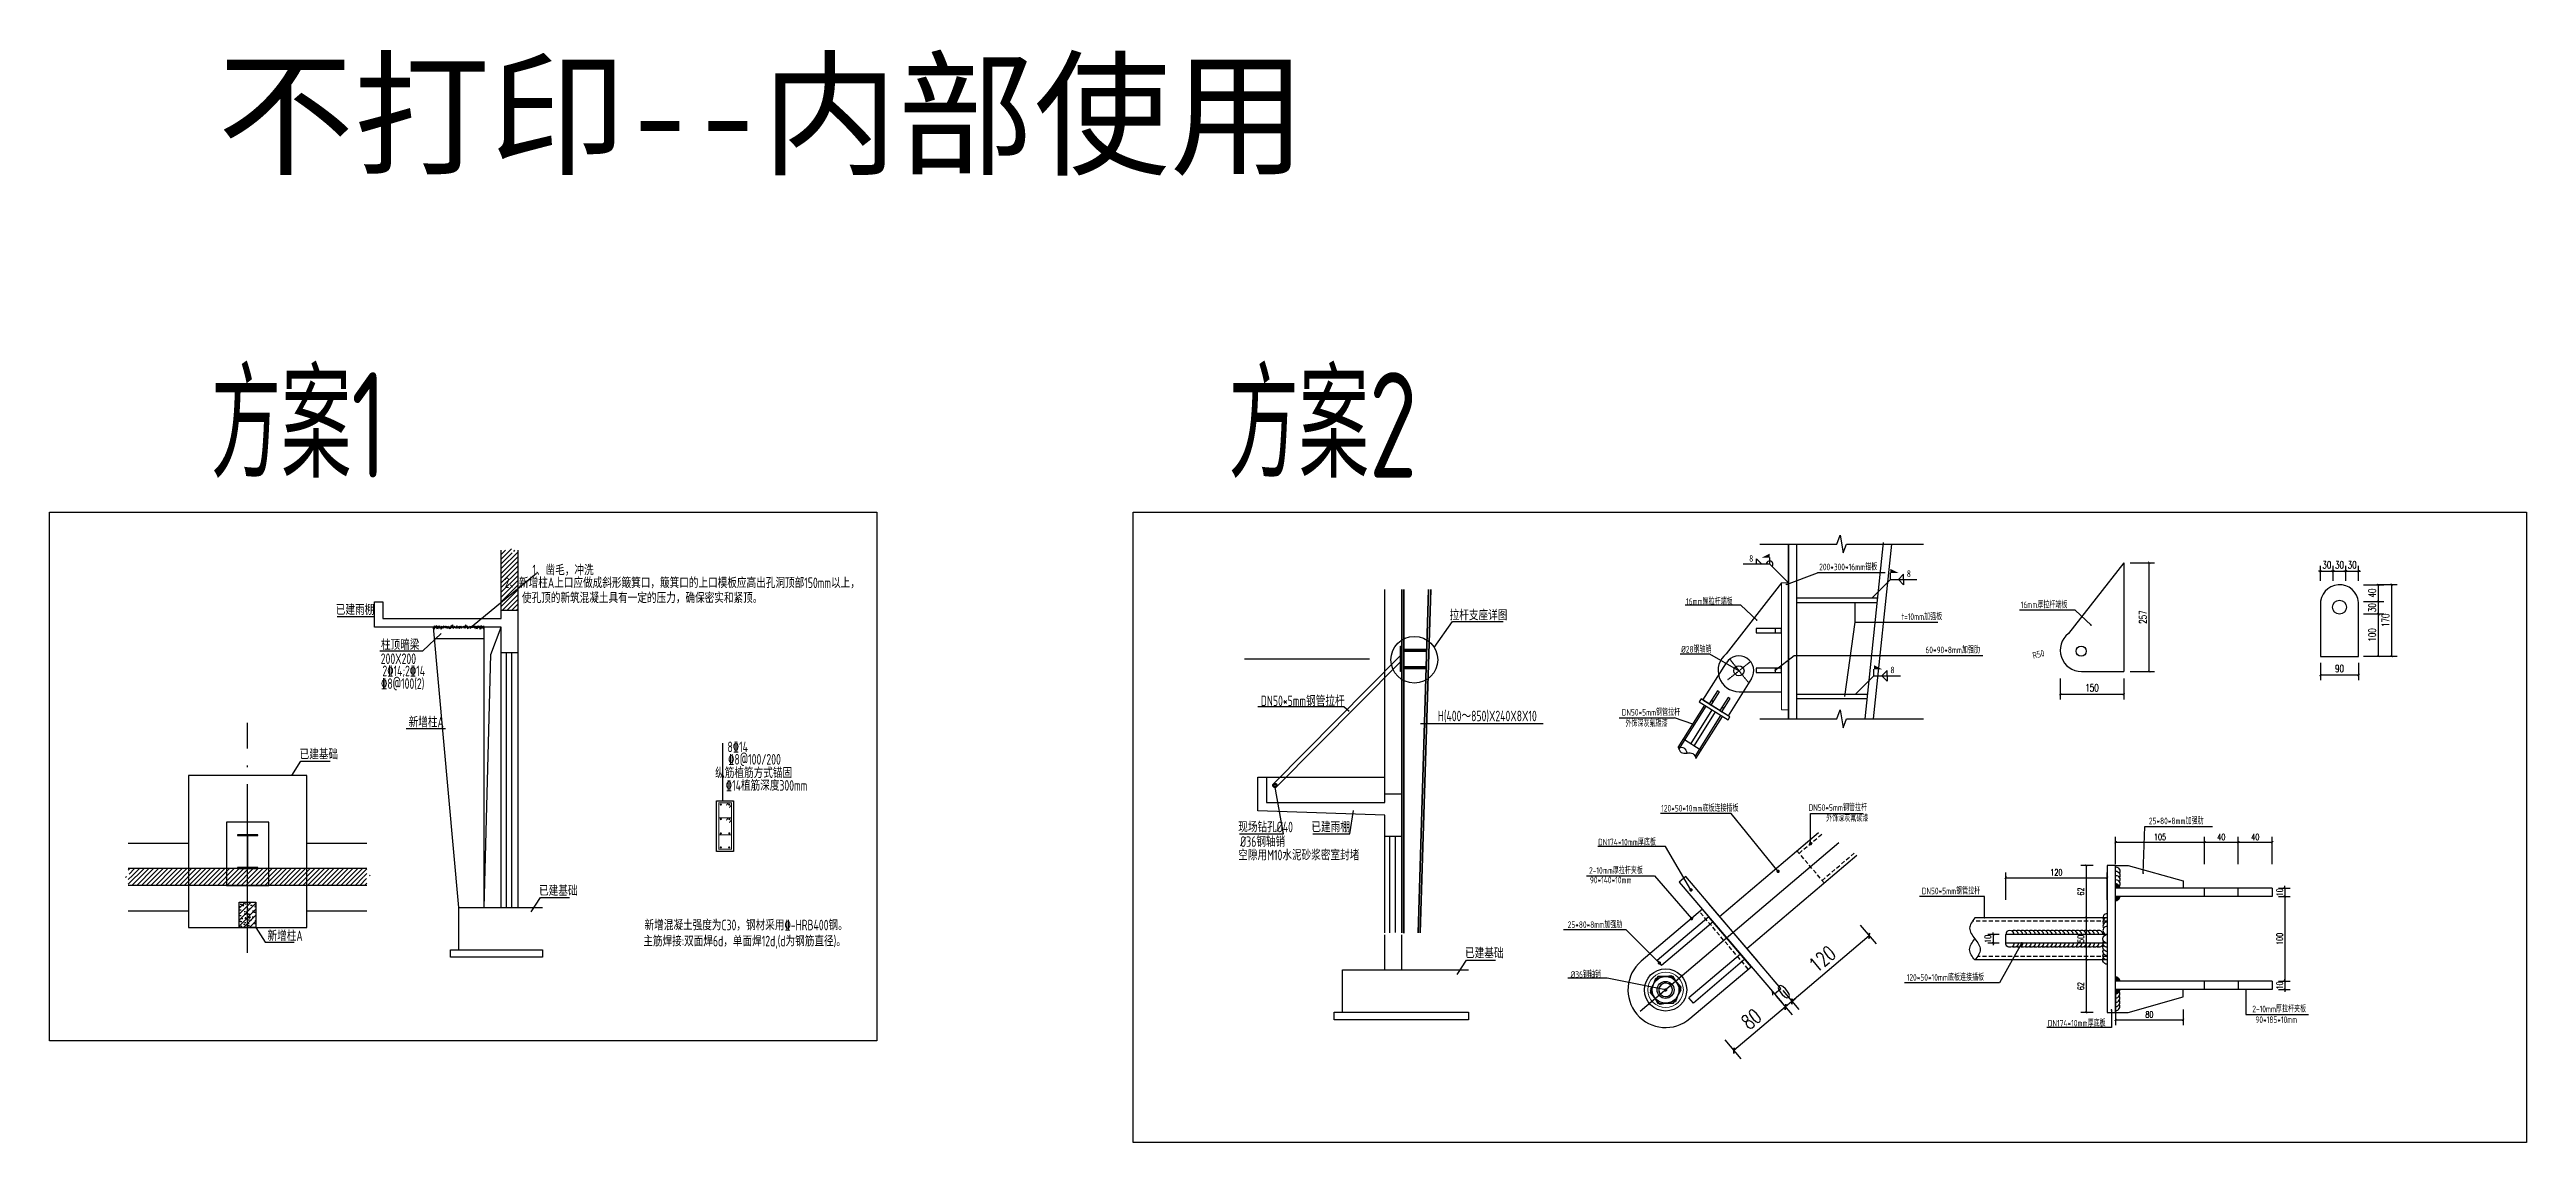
# Model space of a CAD drawing. Extents: x 32461 to 372567, y -698896 to 182569.
# Drawn here: x 95732 to 125027, y 169632 to 182569 of the extents above; entities that cross this region are included whole.
import ezdxf
from ezdxf.enums import TextEntityAlignment as Align

# ---------------------------------------------------------------- set-up
doc = ezdxf.new("R2010")
doc.units = 0
doc.header["$LTSCALE"] = 1000
doc.header["$MEASUREMENT"] = 0
for name, pattern in [('DASHED', [0.75, 0.5, -0.25]), ('DOTE', [2.42, 2, -0.2, 0.02, -0.2]), ('HIDDEN', [9.525, 6.35, -3.175]), ('HIDDEN2', [0.1875, 0.125, -0.0625])]:
    doc.linetypes.add(name, pattern=pattern)
doc.layers.get('0').update_dxf_attribs({"linetype": 'CONTINUOUS'})
doc.layers.get('Defpoints').update_dxf_attribs({"linetype": 'CONTINUOUS'})
for name, color, linetype in [('1', 7, 'CONTINUOUS'), ('1000', 2, 'CONTINUOUS'), ('BD', 7, 'CONTINUOUS'), ('BOLT', 2, 'CONTINUOUS'), ('DIM_LEAD', 3, 'CONTINUOUS'), ('DIM_SYMB', 3, 'CONTINUOUS'), ('DOTE', 252, 'CONTINUOUS'), ('GZ', 30, 'CONTINUOUS'), ('M_Prof', 2, 'CONTINUOUS'), ('PUB_DIM', 3, 'CONTINUOUS'), ('PUB_HATCH', 8, 'CONTINUOUS'), ('PUB_TEXT', 7, 'CONTINUOUS'), ('PUB_TITLE', 4, 'CONTINUOUS'), ('REIN', 1, 'CONTINUOUS'), ('S1', 2, 'CONTINUOUS'), ('S_BEAMDIMMASS', 2, 'CONTINUOUS'), ('S_FLOOR', 2, 'CONTINUOUS'), ('WALL', 6, 'CONTINUOUS'), ('XC', 3, 'CONTINUOUS'), ('XX', 6, 'HIDDEN'), ('基础', 2, 'CONTINUOUS'), ('柱', 2, 'CONTINUOUS'), ('水-卫生器具', 2, 'CONTINUOUS'), ('虚线', 8, 'HIDDEN2'), ('钢柱', 3, 'CONTINUOUS')]:
    doc.layers.add(name, color=color, linetype=linetype)
for name, color, linetype, lineweight in [('柱子', 3, 'CONTINUOUS', 35), ('焊缝标注', 9, 'CONTINUOUS', 25), ('钢构件', 1, 'CONTINUOUS', 15)]:
    doc.layers.add(name, color=color, linetype=linetype, lineweight=lineweight)
doc.styles.add('_TCH_DIM_T3', font='SIMPLEX', dxfattribs={"width": 0.705882, "bigfont": 'GBCBIG'})
doc.styles.add('TSSD_REIN', font='atssdeng.shx', dxfattribs={"width": 0.7, "bigfont": 'atssdchn.shx'})
doc.styles.add('宋体', font='')
doc.styles.add('黑体', font='simhei.ttf', dxfattribs={"width": 0.6, "height": 4.3})
doc.styles.get('宋体').set_extended_font_data('SimSun')
doc.dimstyles.new('_TCH_ARCH&&3', dxfattribs={"dimtxt": 7.4375, "dimasz": 2.5, "dimexe": 6.25, "dimexo": 7.5, "dimgap": 2.5, "dimtad": 1, "dimdec": 0, "dimzin": 0, "dimdsep": 46, "dimtxsty": '_TCH_DIM_T3', "dimblk": 'ARCHTICK', "dimcen": 0.09, "dimclrt": 7, "dimazin": 2, "dimtfac": 1, "dimtdec": 0, "dimtix": 1, "dimtmove": 2, "dimatfit": 3, "dimfxl": 0, "dimtolj": 1, "dimtzin": 0, "dimarcsym": 0})
doc.dimstyles.new('_TCH_ARCH&&5', dxfattribs={"dimtxt": 17.5, "dimasz": 5, "dimexe": 12.5, "dimexo": 15, "dimgap": 6.3125, "dimtad": 1, "dimdec": 0, "dimzin": 0, "dimdsep": 46, "dimtxsty": '_TCH_DIM_T3', "dimblk": 'ARCHTICK', "dimcen": 0.09, "dimclrt": 7, "dimazin": 2, "dimtfac": 1, "dimtdec": 0, "dimtix": 1, "dimtmove": 2, "dimatfit": 3, "dimfxl": 0, "dimtolj": 1, "dimtzin": 0, "dimarcsym": 0})
pattern_1 = [(45, (-159547.795, 227306.08), (-28.0633004, 28.0633004), [])]

msp = doc.modelspace()

# ---------------------------------------------------------------- texts
at = {"layer": 'PUB_TEXT', "color": 11, "style": '黑体'}
msp.add_text('不打印--内部使用', height=1180.13, dxfattribs=at).set_placement((97720.8, 181210.5))
at = {"layer": 'S_BEAMDIMMASS', "style": 'TSSD_REIN', "width": 0.7}
for s, height, p in [('方案1', 1250, (98679.4, 178192.8)), ('方案2', 1250, (110791.1, 178192.8)), ('1、凿毛，冲洗', 125, (101805, 176412.8)), ('2、新增柱A上口应做成斜形簸箕口，簸箕口的上口模板应高出孔洞顶部150mm以上，', 125, (103215, 176262.5)), ('使孔顶的新筑混凝土具有一定的压力，确保密实和紧顶。', 125, (102741, 176084.2)), ('拉杆支座详图', 125, (112632.3, 175882.2)), ('200X200', 125, (99857.9, 175358.4)), ('2%%13214;2%%13214', 125, (99921, 175209.5)), ('%%1328@100(2)', 125, (99908.7, 175064.6)), ('DN50*5mm钢管拉杆', 125, (110552.8, 174866.7)), ('H(400～850)X240X8X10', 125, (112736, 174681)), ('8%%13214', 125, (103870.7, 174315.1)), ('纵筋植筋方式锚固', 125, (104059.4, 174014.6)), ('%%1328@100/200', 125, (104069.4, 174168.3)), ('%%13214植筋深度300mm', 125, (104212.1, 173865.3))]:
    msp.add_text(s, height=height, dxfattribs=at).set_placement(p, align=Align.MIDDLE)
for s, p in [('已建雨棚', (99117.6, 175876.3)), ('柱顶暗梁', (99651.7, 175462.1)), ('新增柱A', (99979.4, 174546.3)), ('已建基础', (98689.5, 174166.3)), ('现场钻孔%%c40', (109790.9, 173304.3)), ('已建雨棚', (110656.2, 173304.3)), ('%%c36钢轴销', (109813.1, 173131.6)), ('空隙用M10水泥砂浆密室封堵', (109790.9, 172972.6)), ('已建基础', (101521.7, 172551.8)), ('新增混凝土强度为C30，钢材采用%%132-HRB400钢。', (102769.2, 172143.8)), ('新增柱A', (98310, 172016.4)), ('主筋焊接:双面焊6d，单面焊12d,(d为钢筋直径)。', (102754.8, 171954.2)), ('已建基础', (112473.6, 171811.9))]:
    msp.add_text(s, height=125, dxfattribs=at).set_placement(p)

# ---------------------------------------------------------------- blocks, each defined once
blk = doc.blocks.new('_ArchTick')
at = {"color": 0, "linetype": 'ByBlock', "const_width": 0.4}
blk.add_lwpolyline([(-0.5, -0.5), (0.5, 0.5)], dxfattribs=at)
blk = doc.blocks.new('*D138')
at = {"layer": 'Defpoints', "color": 0}
for p in [(277320.7, -65379), (277259.7, -65430.8), (277280.3, -65455)]:
    blk.add_point(p, dxfattribs=at)
at = {"layer": 'PUB_DIM', "color": 0, "lineweight": -2}
for p, q in [((277341.3, -65403.3), (277280.3, -65455)), ((277330.4, -65390.5), (277349.3, -65412.8)), ((277269.4, -65442.2), (277288.4, -65464.6))]:
    blk.add_line(p, q, dxfattribs=at)
at = {"layer": 'PUB_DIM', "color": 0, "lineweight": -2, "xscale": 5, "yscale": 5, "zscale": 5}
for p, rotation in [((277341.3, -65403.3), 40.3343063532632), ((277280.3, -65455), 220.3343063532632)]:
    blk.add_blockref('_ArchTick', p, dxfattribs=dict(at, rotation=rotation))
at = {"layer": 'PUB_DIM', "color": 7, "insert": (277301, -65417.7), "char_height": 17.5, "attachment_point": 5, "rotation": 40.3343, "style": '_TCH_DIM_T3'}
blk.add_mtext('\\A1;80', dxfattribs=at)
blk = doc.blocks.new('*D139')
at = {"layer": 'Defpoints', "color": 0}
for p in [(277320.7, -65379), (277328.3, -65372.6), (277341.3, -65403.3)]:
    blk.add_point(p, dxfattribs=at)
at = {"layer": 'PUB_DIM', "color": 0, "lineweight": -2}
for p, q in [((277338, -65384), (277357, -65406.3)), ((277330.4, -65390.5), (277349.3, -65412.8)), ((277341.3, -65403.3), (277337.4, -65406.5)), ((277348.9, -65396.8), (277341.3, -65403.3)), ((277348.9, -65396.8), (277352.7, -65393.6))]:
    blk.add_line(p, q, dxfattribs=at)
at = {"layer": 'PUB_DIM', "color": 0, "lineweight": -2, "xscale": 5, "yscale": 5, "zscale": 5}
for p, rotation in [((277341.3, -65403.3), 40.33430635348844), ((277348.9, -65396.8), 220.3343063534884)]:
    blk.add_blockref('_ArchTick', p, dxfattribs=dict(at, rotation=rotation))
at = {"layer": 'PUB_DIM', "color": 7, "insert": (277335.3, -65388.6), "char_height": 17.5, "attachment_point": 5, "rotation": 40.3343, "style": '_TCH_DIM_T3'}
blk.add_mtext('\\A1;10', dxfattribs=at)
blk = doc.blocks.new('*D140')
at = {"layer": 'Defpoints', "color": 0}
for p in [(277419.8, -65294.9), (277328.3, -65372.6), (277348.9, -65396.8)]:
    blk.add_point(p, dxfattribs=at)
at = {"layer": 'PUB_DIM', "color": 0, "lineweight": -2}
for p, q in [((277440.3, -65319.1), (277348.9, -65396.8)), ((277429.5, -65306.3), (277448.4, -65328.7)), ((277338, -65384), (277357, -65406.3))]:
    blk.add_line(p, q, dxfattribs=at)
at = {"layer": 'PUB_DIM', "color": 0, "lineweight": -2, "xscale": 5, "yscale": 5, "zscale": 5}
for p, rotation in [((277440.3, -65319.1), 40.33430635321037), ((277348.9, -65396.8), 220.3343063532103)]:
    blk.add_blockref('_ArchTick', p, dxfattribs=dict(at, rotation=rotation))
at = {"layer": 'PUB_DIM', "color": 7, "insert": (277384.9, -65346.5), "char_height": 17.5, "attachment_point": 5, "rotation": 40.3343, "style": '_TCH_DIM_T3'}
blk.add_mtext('\\A1;120', dxfattribs=at)
blk = doc.blocks.new('*D141')
at = {"layer": 'Defpoints', "color": 0}
for p in [(277712.7, -65235.7), (277696.8, -65297.7), (277712.7, -65297.7)]:
    blk.add_point(p, dxfattribs=at)
at = {"layer": 'PUB_DIM', "color": 0, "lineweight": -2}
for p, q in [((277705.2, -65235.7), (277690.5, -65235.7)), ((277696.8, -65235.7), (277696.8, -65297.7)), ((277705.2, -65297.7), (277690.5, -65297.7))]:
    blk.add_line(p, q, dxfattribs=at)
at = {"layer": 'PUB_DIM', "color": 0, "lineweight": -2, "xscale": 2.5, "yscale": 2.5, "zscale": 2.5}
for p, rotation in [((277696.8, -65235.7), 89.99918847939496), ((277696.8, -65297.7), 269.9991884793949)]:
    blk.add_blockref('_ArchTick', p, dxfattribs=dict(at, rotation=rotation))
at = {"layer": 'PUB_DIM', "color": 7, "insert": (277690.6, -65266.7), "char_height": 7.44, "attachment_point": 5, "rotation": 89.9992, "style": '_TCH_DIM_T3'}
blk.add_mtext('\\A1;62', dxfattribs=at)
blk = doc.blocks.new('*D142')
at = {"layer": 'Defpoints', "color": 0}
for p in [(277712.7, -65297.7), (277696.8, -65347.7), (277712.7, -65347.7)]:
    blk.add_point(p, dxfattribs=at)
at = {"layer": 'PUB_DIM', "color": 0, "lineweight": -2}
for p, q in [((277705.2, -65297.7), (277690.5, -65297.7)), ((277696.8, -65297.7), (277696.8, -65347.7)), ((277705.2, -65347.7), (277690.5, -65347.7))]:
    blk.add_line(p, q, dxfattribs=at)
at = {"layer": 'PUB_DIM', "color": 0, "lineweight": -2, "xscale": 2.5, "yscale": 2.5, "zscale": 2.5}
for p, rotation in [((277696.8, -65297.7), 89.9974842862466), ((277696.8, -65347.7), 269.9974842862466)]:
    blk.add_blockref('_ArchTick', p, dxfattribs=dict(at, rotation=rotation))
at = {"layer": 'PUB_DIM', "color": 7, "insert": (277690.6, -65322.7), "char_height": 7.44, "attachment_point": 5, "rotation": 89.9975, "style": '_TCH_DIM_T3'}
blk.add_mtext('\\A1;50', dxfattribs=at)
blk = doc.blocks.new('*D143')
at = {"layer": 'Defpoints', "color": 0}
for p in [(277712.7, -65347.7), (277696.8, -65409.7), (277712.7, -65409.7)]:
    blk.add_point(p, dxfattribs=at)
at = {"layer": 'PUB_DIM', "color": 0, "lineweight": -2}
for p, q in [((277705.2, -65347.7), (277690.5, -65347.7)), ((277696.8, -65347.7), (277696.8, -65409.7)), ((277705.2, -65409.7), (277690.5, -65409.7))]:
    blk.add_line(p, q, dxfattribs=at)
at = {"layer": 'PUB_DIM', "color": 0, "lineweight": -2, "xscale": 2.5, "yscale": 2.5, "zscale": 2.5}
for p, rotation in [((277696.8, -65347.7), 89.99918847939496), ((277696.8, -65409.7), 269.9991884793949)]:
    blk.add_blockref('_ArchTick', p, dxfattribs=dict(at, rotation=rotation))
at = {"layer": 'PUB_DIM', "color": 7, "insert": (277690.6, -65378.7), "char_height": 7.44, "attachment_point": 5, "rotation": 89.9992, "style": '_TCH_DIM_T3'}
blk.add_mtext('\\A1;62', dxfattribs=at)
blk = doc.blocks.new('*D144')
at = {"layer": 'Defpoints', "color": 0}
for p in [(277917, -65262.5), (277917, -65272.5), (277931.9, -65272.5)]:
    blk.add_point(p, dxfattribs=at)
at = {"layer": 'PUB_DIM', "color": 0, "lineweight": -2}
for p, q in [((277924.5, -65262.5), (277938.2, -65262.5)), ((277931.9, -65262.5), (277931.9, -65260)), ((277931.9, -65262.5), (277931.9, -65272.5)), ((277924.5, -65272.5), (277938.2, -65272.5)), ((277931.9, -65272.5), (277931.9, -65275))]:
    blk.add_line(p, q, dxfattribs=at)
at = {"layer": 'PUB_DIM', "color": 0, "lineweight": -2, "xscale": 2.5, "yscale": 2.5, "zscale": 2.5}
for p, rotation in [((277931.9, -65262.5), 269.9993170287742), ((277931.9, -65272.5), 89.99931702877423)]:
    blk.add_blockref('_ArchTick', p, dxfattribs=dict(at, rotation=rotation))
at = {"layer": 'PUB_DIM', "color": 7, "insert": (277925.7, -65267.5), "char_height": 7.44, "attachment_point": 5, "rotation": 89.9993, "style": '_TCH_DIM_T3'}
blk.add_mtext('\\A1;10', dxfattribs=at)
blk = doc.blocks.new('*D145')
at = {"layer": 'Defpoints', "color": 0}
for p in [(277917, -65272.5), (277917, -65372.8), (277931.9, -65372.8)]:
    blk.add_point(p, dxfattribs=at)
at = {"layer": 'PUB_DIM', "color": 0, "lineweight": -2}
for p, q in [((277924.5, -65272.5), (277938.1, -65272.5)), ((277931.9, -65272.5), (277931.9, -65372.8)), ((277924.5, -65372.8), (277938.1, -65372.8))]:
    blk.add_line(p, q, dxfattribs=at)
at = {"layer": 'PUB_DIM', "color": 0, "lineweight": -2, "xscale": 2.5, "yscale": 2.5, "zscale": 2.5}
for p, rotation in [((277931.9, -65272.5), 89.9998890618519), ((277931.9, -65372.8), 269.9998890618518)]:
    blk.add_blockref('_ArchTick', p, dxfattribs=dict(at, rotation=rotation))
at = {"layer": 'PUB_DIM', "color": 7, "insert": (277925.7, -65322.7), "char_height": 7.44, "attachment_point": 5, "rotation": 89.9999, "style": '_TCH_DIM_T3'}
blk.add_mtext('\\A1;100', dxfattribs=at)
blk = doc.blocks.new('*D146')
at = {"layer": 'Defpoints', "color": 0}
for p in [(277917, -65372.8), (277917, -65382.8), (277931.9, -65382.8)]:
    blk.add_point(p, dxfattribs=at)
at = {"layer": 'PUB_DIM', "color": 0, "lineweight": -2}
for p, q in [((277924.5, -65372.8), (277938.1, -65372.8)), ((277924.5, -65382.8), (277938.1, -65382.8)), ((277931.9, -65372.8), (277931.9, -65370.3)), ((277931.9, -65372.8), (277931.9, -65382.8)), ((277931.9, -65382.8), (277931.9, -65385.3))]:
    blk.add_line(p, q, dxfattribs=at)
at = {"layer": 'PUB_DIM', "color": 0, "lineweight": -2, "xscale": 2.5, "yscale": 2.5, "zscale": 2.5}
for p, rotation in [((277931.9, -65372.8), 269.9993170287743), ((277931.9, -65382.8), 89.99931702877426)]:
    blk.add_blockref('_ArchTick', p, dxfattribs=dict(at, rotation=rotation))
at = {"layer": 'PUB_DIM', "color": 7, "insert": (277925.7, -65377.8), "char_height": 7.44, "attachment_point": 5, "rotation": 89.9993, "style": '_TCH_DIM_T3'}
blk.add_mtext('\\A1;10', dxfattribs=at)
blk = doc.blocks.new('*D147')
at = {"layer": 'Defpoints', "color": 0}
for p in [(277721.7, -65250.3), (277601.7, -65283.8), (277721.7, -65283.8)]:
    blk.add_point(p, dxfattribs=at)
at = {"layer": 'PUB_DIM', "color": 0, "lineweight": -2}
for p, q in [((277601.7, -65276.3), (277601.7, -65244)), ((277601.7, -65250.3), (277721.7, -65250.3)), ((277721.7, -65276.3), (277721.7, -65244))]:
    blk.add_line(p, q, dxfattribs=at)
at = {"layer": 'PUB_DIM', "color": 0, "lineweight": -2, "xscale": 2.5, "yscale": 2.5, "zscale": 2.5}
for p, rotation in [((277601.7, -65250.3), 179.9993103646551), ((277721.7, -65250.3), 359.9993103646551)]:
    blk.add_blockref('_ArchTick', p, dxfattribs=dict(at, rotation=rotation))
at = {"layer": 'PUB_DIM', "color": 7, "insert": (277661.7, -65244.1), "char_height": 7.44, "attachment_point": 5, "rotation": 359.9993, "style": '_TCH_DIM_T3'}
blk.add_mtext('\\A1;120', dxfattribs=at)
blk = doc.blocks.new('*D148')
at = {"layer": 'Defpoints', "color": 0}
for p in [(277836.8, -65208.3), (277731.7, -65241.8), (277836.8, -65241.8)]:
    blk.add_point(p, dxfattribs=at)
at = {"layer": 'PUB_DIM', "color": 0, "lineweight": -2}
for p, q in [((277731.7, -65234.3), (277731.7, -65202)), ((277731.7, -65208.3), (277836.8, -65208.3)), ((277836.8, -65234.3), (277836.8, -65202))]:
    blk.add_line(p, q, dxfattribs=at)
at = {"layer": 'PUB_DIM', "color": 0, "lineweight": -2, "xscale": 2.5, "yscale": 2.5, "zscale": 2.5}
for p, rotation in [((277731.7, -65208.3), 179.9995204568559), ((277836.8, -65208.3), 359.9995204568559)]:
    blk.add_blockref('_ArchTick', p, dxfattribs=dict(at, rotation=rotation))
at = {"layer": 'PUB_DIM', "color": 7, "insert": (277784.3, -65202.1), "char_height": 7.44, "attachment_point": 5, "rotation": 359.9995, "style": '_TCH_DIM_T3'}
blk.add_mtext('\\A1;105', dxfattribs=at)
blk = doc.blocks.new('*D149')
at = {"layer": 'Defpoints', "color": 0}
for p in [(277876.8, -65208.3), (277836.8, -65241.8), (277876.8, -65241.8)]:
    blk.add_point(p, dxfattribs=at)
at = {"layer": 'PUB_DIM', "color": 0, "lineweight": -2}
for p, q in [((277836.8, -65234.3), (277836.8, -65202)), ((277836.8, -65208.3), (277876.8, -65208.3)), ((277876.8, -65234.3), (277876.8, -65202))]:
    blk.add_line(p, q, dxfattribs=at)
at = {"layer": 'PUB_DIM', "color": 0, "lineweight": -2, "xscale": 2.5, "yscale": 2.5, "zscale": 2.5}
for p, rotation in [((277836.8, -65208.3), 179.9994310508343), ((277876.8, -65208.3), 359.9994310508343)]:
    blk.add_blockref('_ArchTick', p, dxfattribs=dict(at, rotation=rotation))
at = {"layer": 'PUB_DIM', "color": 7, "insert": (277856.8, -65202.1), "char_height": 7.44, "attachment_point": 5, "rotation": 359.9994, "style": '_TCH_DIM_T3'}
blk.add_mtext('\\A1;40', dxfattribs=at)
blk = doc.blocks.new('*D150')
at = {"layer": 'Defpoints', "color": 0}
for p in [(277917, -65208.3), (277876.8, -65241.8), (277917, -65241.8)]:
    blk.add_point(p, dxfattribs=at)
at = {"layer": 'PUB_DIM', "color": 0, "lineweight": -2}
for p, q in [((277876.8, -65234.3), (277876.8, -65202)), ((277876.8, -65208.3), (277917, -65208.3)), ((277917, -65234.3), (277917, -65202))]:
    blk.add_line(p, q, dxfattribs=at)
at = {"layer": 'PUB_DIM', "color": 0, "lineweight": -2, "xscale": 2.5, "yscale": 2.5, "zscale": 2.5}
for p, rotation in [((277876.8, -65208.3), 179.9994132727235), ((277917, -65208.3), 359.9994132727235)]:
    blk.add_blockref('_ArchTick', p, dxfattribs=dict(at, rotation=rotation))
at = {"layer": 'PUB_DIM', "color": 7, "insert": (277896.9, -65202.1), "char_height": 7.44, "attachment_point": 5, "rotation": 359.9994, "style": '_TCH_DIM_T3'}
blk.add_mtext('\\A1;40', dxfattribs=at)
blk = doc.blocks.new('*D151')
at = {"layer": 'Defpoints', "color": 0}
for p in [(277731.7, -65398.8), (277811.7, -65398.8), (277811.7, -65418.5)]:
    blk.add_point(p, dxfattribs=at)
at = {"layer": 'PUB_DIM', "color": 0, "lineweight": -2}
for p, q in [((277731.7, -65406.3), (277731.7, -65424.7)), ((277811.7, -65406.3), (277811.7, -65424.7)), ((277731.7, -65418.5), (277811.7, -65418.5))]:
    blk.add_line(p, q, dxfattribs=at)
at = {"layer": 'PUB_DIM', "color": 0, "lineweight": -2, "xscale": 2.5, "yscale": 2.5, "zscale": 2.5}
for p, rotation in [((277731.7, -65418.5), 179.9995731426921), ((277811.7, -65418.5), 359.999573142692)]:
    blk.add_blockref('_ArchTick', p, dxfattribs=dict(at, rotation=rotation))
at = {"layer": 'PUB_DIM', "color": 7, "insert": (277771.7, -65412.2), "char_height": 7.44, "attachment_point": 5, "rotation": 359.9996, "style": '_TCH_DIM_T3'}
blk.add_mtext('\\A1;80', dxfattribs=at)
blk = doc.blocks.new('*D152')
at = {"layer": 'Defpoints', "color": 0}
for p in [(277601.7, -65317.7), (277586.9, -65327.7), (277601.7, -65327.7)]:
    blk.add_point(p, dxfattribs=at)
at = {"layer": 'PUB_DIM', "color": 0, "lineweight": -2}
for p, q in [((277594.2, -65317.7), (277580.6, -65317.7)), ((277586.9, -65317.7), (277586.9, -65315.2)), ((277586.9, -65317.7), (277586.9, -65327.7)), ((277594.2, -65327.7), (277580.6, -65327.7)), ((277586.9, -65327.7), (277586.9, -65330.2))]:
    blk.add_line(p, q, dxfattribs=at)
at = {"layer": 'PUB_DIM', "color": 0, "lineweight": -2, "xscale": 2.5, "yscale": 2.5, "zscale": 2.5}
for p, rotation in [((277586.9, -65317.7), 269.9993177811623), ((277586.9, -65327.7), 89.99931778116228)]:
    blk.add_blockref('_ArchTick', p, dxfattribs=dict(at, rotation=rotation))
at = {"layer": 'PUB_DIM', "color": 7, "insert": (277580.6, -65322.7), "char_height": 7.44, "attachment_point": 5, "rotation": 89.9993, "style": '_TCH_DIM_T3'}
blk.add_mtext('\\A1;10', dxfattribs=at)
blk = doc.blocks.new('*D154')
at = {"layer": 'Defpoints', "color": 0}
for p in [(277020.5, -51843.4), (277170.8, -51843.4), (277170.8, -51895.4)]:
    blk.add_point(p, dxfattribs=at)
at = {"layer": 'PUB_DIM', "color": 0, "lineweight": -2}
for p, q in [((277020.5, -51858.4), (277020.5, -51907.9)), ((277020.5, -51895.4), (277170.8, -51895.4)), ((277170.8, -51858.4), (277170.8, -51907.9))]:
    blk.add_line(p, q, dxfattribs=at)
at = {"layer": 'PUB_DIM', "color": 0, "lineweight": -2, "xscale": 5, "yscale": 5, "zscale": 5, "rotation": 180}
blk.add_blockref('_ArchTick', (277020.5, -51895.4), dxfattribs=at)
at = {"layer": 'PUB_DIM', "color": 0, "lineweight": -2, "xscale": 5, "yscale": 5, "zscale": 5}
blk.add_blockref('_ArchTick', (277170.8, -51895.4), dxfattribs=at)
at = {"layer": 'PUB_DIM', "color": 7, "insert": (277095.7, -51880.4), "char_height": 17.5, "attachment_point": 5, "style": '_TCH_DIM_T3'}
blk.add_mtext('\\A1;150', dxfattribs=at)
blk = doc.blocks.new('*D155')
at = {"layer": 'Defpoints', "color": 0}
for p in [(277170.8, -51584.5), (277231.3, -51584.5), (277170.8, -51841.9)]:
    blk.add_point(p, dxfattribs=at)
at = {"layer": 'PUB_DIM', "color": 0, "lineweight": -2}
for p, q in [((277185.8, -51584.5), (277243.8, -51584.5)), ((277231.3, -51841.9), (277231.3, -51584.5)), ((277185.8, -51841.9), (277243.8, -51841.9))]:
    blk.add_line(p, q, dxfattribs=at)
at = {"layer": 'PUB_DIM', "color": 0, "lineweight": -2, "xscale": 5, "yscale": 5, "zscale": 5}
for p, rotation in [((277231.3, -51584.5), 90), ((277231.3, -51841.9), 270)]:
    blk.add_blockref('_ArchTick', p, dxfattribs=dict(at, rotation=rotation))
at = {"layer": 'PUB_DIM', "color": 7, "insert": (277216.2, -51713.2), "char_height": 17.5, "attachment_point": 5, "rotation": 90, "style": '_TCH_DIM_T3'}
blk.add_mtext('\\A1;257', dxfattribs=at)
blk = doc.blocks.new('*D157')
at = {"layer": 'Defpoints', "color": 0}
for p in [(281704.4, -51341.9), (281794.4, -51341.9), (281794.4, -51385.5)]:
    blk.add_point(p, dxfattribs=at)
at = {"layer": 'PUB_DIM', "color": 0, "lineweight": -2}
for p, q in [((281704.4, -51356.9), (281704.4, -51398)), ((281794.4, -51356.9), (281794.4, -51398)), ((281704.4, -51385.5), (281794.4, -51385.5))]:
    blk.add_line(p, q, dxfattribs=at)
at = {"layer": 'PUB_DIM', "color": 0, "lineweight": -2, "xscale": 5, "yscale": 5, "zscale": 5, "rotation": 180}
blk.add_blockref('_ArchTick', (281704.4, -51385.5), dxfattribs=at)
at = {"layer": 'PUB_DIM', "color": 0, "lineweight": -2, "xscale": 5, "yscale": 5, "zscale": 5}
blk.add_blockref('_ArchTick', (281794.4, -51385.5), dxfattribs=at)
at = {"layer": 'PUB_DIM', "color": 7, "insert": (281749.4, -51370.5), "char_height": 17.5, "attachment_point": 5, "style": '_TCH_DIM_T3'}
blk.add_mtext('\\A1;90', dxfattribs=at)
blk = doc.blocks.new('*D158')
at = {"layer": 'Defpoints', "color": 0}
for p in [(281734.4, -51140.1), (281704.4, -51177.7), (281734.4, -51177.7)]:
    blk.add_point(p, dxfattribs=at)
at = {"layer": 'PUB_DIM', "color": 0, "lineweight": -2}
for p, q in [((281704.4, -51140.1), (281699.4, -51140.1)), ((281704.4, -51162.7), (281704.4, -51127.6)), ((281704.4, -51140.1), (281734.4, -51140.1)), ((281734.4, -51162.7), (281734.4, -51127.6)), ((281734.4, -51140.1), (281739.4, -51140.1))]:
    blk.add_line(p, q, dxfattribs=at)
at = {"layer": 'PUB_DIM', "color": 0, "lineweight": -2, "xscale": 5, "yscale": 5, "zscale": 5}
blk.add_blockref('_ArchTick', (281704.4, -51140.1), dxfattribs=at)
at = {"layer": 'PUB_DIM', "color": 0, "lineweight": -2, "xscale": 5, "yscale": 5, "zscale": 5, "rotation": 180}
blk.add_blockref('_ArchTick', (281734.4, -51140.1), dxfattribs=at)
at = {"layer": 'PUB_DIM', "color": 7, "insert": (281719.4, -51125.1), "char_height": 17.5, "attachment_point": 5, "style": '_TCH_DIM_T3'}
blk.add_mtext('\\A1;30', dxfattribs=at)
blk = doc.blocks.new('*D159')
at = {"layer": 'Defpoints', "color": 0}
for p in [(281764.4, -51140.1), (281734.4, -51177.7), (281764.4, -51177.7)]:
    blk.add_point(p, dxfattribs=at)
at = {"layer": 'PUB_DIM', "color": 0, "lineweight": -2}
for p, q in [((281734.4, -51140.1), (281729.4, -51140.1)), ((281734.4, -51162.7), (281734.4, -51127.6)), ((281734.4, -51140.1), (281764.4, -51140.1)), ((281764.4, -51162.7), (281764.4, -51127.6)), ((281764.4, -51140.1), (281769.4, -51140.1))]:
    blk.add_line(p, q, dxfattribs=at)
at = {"layer": 'PUB_DIM', "color": 0, "lineweight": -2, "xscale": 5, "yscale": 5, "zscale": 5}
blk.add_blockref('_ArchTick', (281734.4, -51140.1), dxfattribs=at)
at = {"layer": 'PUB_DIM', "color": 0, "lineweight": -2, "xscale": 5, "yscale": 5, "zscale": 5, "rotation": 180}
blk.add_blockref('_ArchTick', (281764.4, -51140.1), dxfattribs=at)
at = {"layer": 'PUB_DIM', "color": 7, "insert": (281749.4, -51125.1), "char_height": 17.5, "attachment_point": 5, "style": '_TCH_DIM_T3'}
blk.add_mtext('\\A1;30', dxfattribs=at)
blk = doc.blocks.new('*D160')
at = {"layer": 'Defpoints', "color": 0}
for p in [(281794.4, -51140.1), (281764.4, -51177.7), (281794.4, -51177.7)]:
    blk.add_point(p, dxfattribs=at)
at = {"layer": 'PUB_DIM', "color": 0, "lineweight": -2}
for p, q in [((281764.4, -51140.1), (281759.4, -51140.1)), ((281764.4, -51162.7), (281764.4, -51127.6)), ((281764.4, -51140.1), (281794.4, -51140.1)), ((281794.4, -51162.7), (281794.4, -51127.6)), ((281794.4, -51140.1), (281799.4, -51140.1))]:
    blk.add_line(p, q, dxfattribs=at)
at = {"layer": 'PUB_DIM', "color": 0, "lineweight": -2, "xscale": 5, "yscale": 5, "zscale": 5}
blk.add_blockref('_ArchTick', (281764.4, -51140.1), dxfattribs=at)
at = {"layer": 'PUB_DIM', "color": 0, "lineweight": -2, "xscale": 5, "yscale": 5, "zscale": 5, "rotation": 180}
blk.add_blockref('_ArchTick', (281794.4, -51140.1), dxfattribs=at)
at = {"layer": 'PUB_DIM', "color": 7, "insert": (281779.4, -51125.1), "char_height": 17.5, "attachment_point": 5, "style": '_TCH_DIM_T3'}
blk.add_mtext('\\A1;30', dxfattribs=at)
blk = doc.blocks.new('*D161')
at = {"layer": 'Defpoints', "color": 0}
for p in [(281791.2, -51171.9), (281841.5, -51171.9), (281791.2, -51211.4)]:
    blk.add_point(p, dxfattribs=at)
at = {"layer": 'PUB_DIM', "color": 0, "lineweight": -2}
for p, q in [((281806.2, -51171.9), (281854, -51171.9)), ((281841.5, -51211.4), (281841.5, -51171.9)), ((281806.2, -51211.4), (281854, -51211.4))]:
    blk.add_line(p, q, dxfattribs=at)
at = {"layer": 'PUB_DIM', "color": 0, "lineweight": -2, "xscale": 5, "yscale": 5, "zscale": 5}
for p, rotation in [((281841.5, -51171.9), 90), ((281841.5, -51211.4), 270)]:
    blk.add_blockref('_ArchTick', p, dxfattribs=dict(at, rotation=rotation))
at = {"layer": 'PUB_DIM', "color": 7, "insert": (281826.4, -51191.7), "char_height": 17.5, "attachment_point": 5, "rotation": 90, "style": '_TCH_DIM_T3'}
blk.add_mtext('\\A1;40', dxfattribs=at)
blk = doc.blocks.new('*D162')
at = {"layer": 'Defpoints', "color": 0}
for p in [(281791.2, -51211.4), (281791.2, -51240.9), (281841.5, -51211.4)]:
    blk.add_point(p, dxfattribs=at)
at = {"layer": 'PUB_DIM', "color": 0, "lineweight": -2}
for p, q in [((281841.5, -51211.4), (281841.5, -51206.4)), ((281806.2, -51211.4), (281854, -51211.4)), ((281806.2, -51240.9), (281854, -51240.9)), ((281841.5, -51240.9), (281841.5, -51211.4)), ((281841.5, -51240.9), (281841.5, -51245.9))]:
    blk.add_line(p, q, dxfattribs=at)
at = {"layer": 'PUB_DIM', "color": 0, "lineweight": -2, "xscale": 5, "yscale": 5, "zscale": 5}
for p, rotation in [((281841.5, -51211.4), 270), ((281841.5, -51240.9), 90)]:
    blk.add_blockref('_ArchTick', p, dxfattribs=dict(at, rotation=rotation))
at = {"layer": 'PUB_DIM', "color": 7, "insert": (281826.4, -51226.2), "char_height": 17.5, "attachment_point": 5, "rotation": 90, "style": '_TCH_DIM_T3'}
blk.add_mtext('\\A1;30', dxfattribs=at)
blk = doc.blocks.new('*D163')
at = {"layer": 'Defpoints', "color": 0}
for p in [(281791.2, -51240.9), (281841.5, -51240.9), (281791.2, -51340.9)]:
    blk.add_point(p, dxfattribs=at)
at = {"layer": 'PUB_DIM', "color": 0, "lineweight": -2}
for p, q in [((281806.2, -51240.9), (281854, -51240.9)), ((281841.5, -51340.9), (281841.5, -51240.9)), ((281806.2, -51340.9), (281854, -51340.9))]:
    blk.add_line(p, q, dxfattribs=at)
at = {"layer": 'PUB_DIM', "color": 0, "lineweight": -2, "xscale": 5, "yscale": 5, "zscale": 5}
for p, rotation in [((281841.5, -51240.9), 90), ((281841.5, -51340.9), 270)]:
    blk.add_blockref('_ArchTick', p, dxfattribs=dict(at, rotation=rotation))
at = {"layer": 'PUB_DIM', "color": 7, "insert": (281826.4, -51290.9), "char_height": 17.5, "attachment_point": 5, "rotation": 90, "style": '_TCH_DIM_T3'}
blk.add_mtext('\\A1;100', dxfattribs=at)
blk = doc.blocks.new('*D164')
at = {"layer": 'Defpoints', "color": 0}
for p in [(281822.8, -51171.4), (281873.1, -51171.4), (281822.8, -51340.9)]:
    blk.add_point(p, dxfattribs=at)
at = {"layer": 'PUB_DIM', "color": 0, "lineweight": -2}
for p, q in [((281837.8, -51171.4), (281885.6, -51171.4)), ((281873.1, -51340.9), (281873.1, -51171.4)), ((281837.8, -51340.9), (281885.6, -51340.9))]:
    blk.add_line(p, q, dxfattribs=at)
at = {"layer": 'PUB_DIM', "color": 0, "lineweight": -2, "xscale": 5, "yscale": 5, "zscale": 5}
for p, rotation in [((281873.1, -51171.4), 90), ((281873.1, -51340.9), 270)]:
    blk.add_blockref('_ArchTick', p, dxfattribs=dict(at, rotation=rotation))
at = {"layer": 'PUB_DIM', "color": 7, "insert": (281858, -51256.2), "char_height": 17.5, "attachment_point": 5, "rotation": 90, "style": '_TCH_DIM_T3'}
blk.add_mtext('\\A1;170', dxfattribs=at)
blk = doc.blocks.new('新块DHHJ')
at = {"layer": '水-卫生器具'}
h = blk.add_hatch(color=256, dxfattribs=at)
h.dxf.hatch_style = 1
h.paths.add_polyline_path([(277736.7, -65262.5, 0.41432), (277731.7, -65257.5), (277731.7, -65262.5)])
h = blk.add_hatch(color=256, dxfattribs=at)
h.dxf.hatch_style = 1
h.paths.add_polyline_path([(277736.7, -65272.5, -0.414321), (277731.7, -65277.5), (277731.7, -65272.5)])
h = blk.add_hatch(color=256, dxfattribs=at)
h.dxf.hatch_style = 1
h.paths.add_polyline_path([(277736.7, -65372.8, 0.414321), (277731.7, -65367.8), (277731.7, -65372.8)])
h = blk.add_hatch(color=256, dxfattribs=at)
h.dxf.hatch_style = 1
h.paths.add_polyline_path([(277736.7, -65382.8, -0.414321), (277731.7, -65387.8), (277731.7, -65382.8)])
at = {"layer": 'BD', "color": 6, "linetype": 'DASHED', "ltscale": 0.01}
for p, q in [((277357.4, -65221.5), (277384.4, -65198.6)), ((277387.2, -65256.5), (277354.8, -65218.4)), ((277384.6, -65253.5), (277422.5, -65221.3)), ((277297.3, -65358.4), (277239.7, -65290.6)), ((277721.7, -65301.7, 0), (277562.4, -65301.7, 0)), ((277721.7, -65343.7, 0), (277568.2, -65343.7, 0))]:
    blk.add_line(p, q, dxfattribs=at)
at = {"layer": 'BOLT', "color": 4, "elevation": 0}
for points in [[(277190.3, -65367.3), (277181.2, -65383.2), (277190.5, -65399), (277208.8, -65398.9), (277217.8, -65383), (277208.5, -65367.2)], [(277181.5, -65386.3), (277187.8, -65369.1), (277205.8, -65365.9), (277217.5, -65380), (277211.2, -65397.1), (277193.2, -65400.3)]]:
    blk.add_lwpolyline(points, close=True, dxfattribs=at)
at = {"layer": 'BOLT'}
blk.add_circle((277199.5, -65383.1), 25, dxfattribs=at)
blk.add_circle((277199.5, -65383.1), 25, dxfattribs=at)
at = {"layer": 'BOLT', "color": 1}
for radius in [15.8, 15.8, 10, 10]:
    blk.add_circle((277199.5, -65383.1), radius, dxfattribs=at)
at = {"layer": 'BOLT'}
for start, end in [(73.6238, 22.8615), (287.4728, 236.7105)]:
    blk.add_arc((277199.5, -65383.1), 8, start, end, dxfattribs=at)
at = {"layer": 'DIM_LEAD'}
for p, q in [((277277.2, -65174.3), (277193.6, -65174.3)), ((277332.6, -65242.8), (277277.2, -65174.3)), ((277370.9, -65210), (277370.9, -65174.3)), ((277370.9, -65174.3), (277433, -65174.3)), ((277764.2, -65244.8, 0), (277766.1, -65189.6, 0)), ((277766.1, -65189.6, 0), (277846.3, -65189.6, 0)), ((277199.5, -65213.5), (277119.2, -65213.5)), ((277229.5, -65264.7), (277199.5, -65213.5)), ((277576.8, -65272.5, 0), (277499.9, -65272.5, 0)), ((277576.8, -65297.7, 0), (277576.8, -65272.5, 0)), ((277153, -65312.1), (277078.8, -65312.1)), ((277192.2, -65351.3), (277153, -65312.1)), ((277620.8, -65327.5, 0), (277594.4, -65374.9, 0)), ((277130.5, -65369.4), (277083.7, -65369.4)), ((277199.5, -65383.1), (277130.5, -65369.4)), ((277594.4, -65374.9, 0), (277482.1, -65374.9, 0)), ((277885.8, -65382.8, 0), (277885.8, -65412.2, 0)), ((277726.7, -65406.7, 0), (277726.7, -65427.7, 0)), ((277885.8, -65412.2, 0), (277959.7, -65412.2, 0)), ((277726.7, -65427.7, 0), (277650.5, -65427.7, 0))]:
    blk.add_line(p, q, dxfattribs=at)
at = {"layer": 'DIM_LEAD', "elevation": 0}
for points, const_width in [([(277370.9, -65211, -1), (277370.9, -65209, -1)], 2), ([(277230.1, -65265.6, -1), (277229, -65263.9, -1)], 2), ([(277333.2, -65243.6, -1), (277332, -65242, -1)], 2), ([(277764, -65245.3, 1), (277764.5, -65244.4, 1)], 1), ([(277230.8, -65299.5, -1), (277229.5, -65298, -1)], 2), ([(277576.8, -65298.2, 1), (277576.8, -65297.2, 1)], 1), ([(277621.3, -65327.5, 1), (277620.3, -65327.5, 1)], 1), ([(277192.9, -65352, -1), (277191.5, -65350.6, -1)], 2), ([(277198.5, -65383.1, -1), (277200.5, -65383.1, -1)], 2), ([(277885.8, -65382.3, 1), (277885.8, -65383.3, 1)], 1), ([(277726.7, -65406.2, 1), (277726.7, -65407.2, 1)], 1)]:
    blk.add_lwpolyline(points, format="xyb", close=True, dxfattribs=dict(at, const_width=const_width))
blk.add_lwpolyline([(277105.9, -65248), (277186.2, -65248), (277230.1, -65298.7)], dxfattribs=at)
at = {"layer": 'DOTE', "ltscale": 0.1}
blk.add_line((277404.3, -65209.2), (277169.3, -65408.8), dxfattribs=at)
at = {"layer": 'M_Prof'}
for points in [[(277565.3, -65297.7, 0), (277559, -65310.2, 0), (277565.3, -65322.7, 0), (277571.5, -65335.2, 0), (277565.3, -65347.7, 0)], [(277565.3, -65347.7, 0), (277559, -65335.2, 0), (277565.3, -65322.7, 0)]]:
    blk.add_spline(points, degree=3, dxfattribs=at)
at = {"layer": 'XC', "color": 3}
for p, q in [((277917, -65262.5, 0), (277731.7, -65262.5, 0)), ((277917, -65262.5, 0), (277917, -65272.5, 0)), ((277917, -65272.5, 0), (277731.7, -65272.5, 0)), ((277721.7, -65317.7, 0), (277601.7, -65317.7, 0)), ((277601.7, -65327.7, 0), (277601.7, -65317.7, 0)), ((277721.7, -65327.7, 0), (277601.7, -65327.7, 0)), ((277917, -65372.8, 0), (277731.7, -65372.8, 0)), ((277917, -65382.8, 0), (277731.7, -65382.8, 0)), ((277917, -65372.8, 0), (277917, -65382.8, 0))]:
    blk.add_line(p, q, dxfattribs=at)
at = {"layer": 'XC', "color": 3, "extrusion": (4.92456e-10, 3.90352e-09, 1), "elevation": 0}
blk.add_lwpolyline([(277731.7, -65235.7), (277721.7, -65235.7), (277721.7, -65409.7), (277731.7, -65409.7), (277731.7, -65235.7)], dxfattribs=at)
at = {"layer": 'XC', "color": 3, "elevation": 0}
for points in [[(277811.7, -65262.5), (277731.7, -65262.5), (277731.7, -65235.7), (277746.7, -65235.7), (277811.7, -65254)], [(277811.7, -65382.8), (277731.7, -65382.8), (277731.7, -65409.7), (277746.7, -65409.7), (277811.7, -65391.3)]]:
    blk.add_lwpolyline(points, close=True, dxfattribs=at)
at = {"layer": '水-卫生器具'}
for p, q in [((277263.4, -65296.1), (277380.4, -65196.7)), ((277295.7, -65334.2), (277425.8, -65223.8)), ((277836.8, -65272.5, 0), (277836.8, -65262.5, 0)), ((277876.8, -65272.5, 0), (277876.8, -65262.5, 0)), ((277243.1, -65287.7), (277170.7, -65349.2)), ((277250.6, -65296.5), (277189.6, -65348.3)), ((277300.7, -65355.6), (277243.1, -65287.7)), ((277308.4, -65349.1), (277250.8, -65281.2)), ((277300.7, -65355.6), (277251.5, -65297.6)), ((277721.7, -65297.7, 0), (277565.3, -65297.7, 0)), ((277255.8, -65302.6), (277194.8, -65354.4)), ((277189.6, -65348.3), (277194.8, -65354.4)), ((277288.1, -65340.7), (277227.1, -65392.5)), ((277228.3, -65417), (277300.7, -65355.6)), ((277293.3, -65346.8), (277232.3, -65398.6)), ((277721.7, -65347.7, 0), (277565.3, -65347.7, 0)), ((277836.8, -65382.8, 0), (277836.8, -65372.8, 0)), ((277876.8, -65372.8, 0), (277876.8, -65382.8, 0)), ((277232.3, -65398.6), (277227.1, -65392.5))]:
    blk.add_line(p, q, dxfattribs=at)
at = {"layer": '水-卫生器具', "elevation": 0}
blk.add_lwpolyline([(277335.8, -65381.3), (277223.4, -65249), (277215.7, -65255.4), (277328.1, -65387.8)], close=True, dxfattribs=at)
at = {"layer": '水-卫生器具', "extrusion": (-1.398e-14, -1.15702e-09, -1)}
for centre, end in [((-277731.7, -65242.5, 0), 210.0007), ((-277731.7, -65247.5, 0), 210.0007), ((-277731.7, -65252.5, 0), 210.0007), ((-277731.7, -65257.5, 0), 209.9906)]:
    blk.add_arc(centre, 5, 90.0007, end, dxfattribs=at)
at = {"layer": '水-卫生器具'}
for centre, radius, start, end in [((277731.7, -65262.5, 0), 5, 0, 90.0025), ((277721.7, -65297.7, 0), 5, 89.9993, 209.9993), ((277721.7, -65302.7, 0), 5, 89.9993, 209.9993), ((277731.7, -65272.5, 0), 5, 269.9975, 0), ((277606.7, -65317.7, 0), 5, 359.9993, 179.9993), ((277611.7, -65317.7, 0), 5, 359.9993, 119.9993), ((277616.7, -65317.7, 0), 5, 359.9993, 119.9993), ((277621.7, -65317.7, 0), 5, 359.9993, 119.9993), ((277626.7, -65317.7, 0), 5, 359.9993, 119.9993), ((277631.7, -65317.7, 0), 5, 359.9993, 119.9993), ((277636.7, -65317.7, 0), 5, 359.9993, 119.9993), ((277641.7, -65317.7, 0), 5, 359.9993, 119.9993), ((277646.7, -65317.7, 0), 5, 359.9993, 119.9993), ((277651.7, -65317.7, 0), 5, 359.9993, 119.9993), ((277656.7, -65317.7, 0), 5, 359.9993, 119.9993), ((277661.7, -65317.7, 0), 5, 359.9993, 119.9993), ((277666.7, -65317.7, 0), 5, 359.9993, 119.9993), ((277671.7, -65317.7, 0), 5, 359.9993, 119.9993), ((277676.7, -65317.7, 0), 5, 359.9993, 119.9993), ((277681.7, -65317.7, 0), 5, 359.9993, 119.9993), ((277686.7, -65317.7, 0), 5, 359.9993, 119.9993), ((277691.7, -65317.7, 0), 5, 359.9993, 119.9993), ((277696.7, -65317.7, 0), 5, 359.9993, 119.9993), ((277701.7, -65317.7, 0), 5, 359.9993, 119.9993), ((277706.7, -65317.7, 0), 5, 359.9993, 119.9993), ((277711.7, -65317.7, 0), 5, 359.9993, 119.9993), ((277721.7, -65307.7, 0), 5, 89.9993, 209.9993), ((277721.7, -65312.7, 0), 5, 89.9993, 269.9993), ((277199.5, -65383.1), 44.5, 130.3343, 310.3343), ((277731.7, -65372.8, 0), 5, 0, 90.0025), ((277731.7, -65382.8, 0), 5, 269.9975, 0), ((277731.7, -65387.8, 0), 5, 269.9975, 29.9971), ((277731.7, -65392.8, 0), 5, 269.9975, 29.9975), ((277731.7, -65397.8, 0), 5, 269.9975, 29.9975), ((277731.7, -65402.8, 0), 5, 269.9975, 29.9975)]:
    blk.add_arc(centre, radius, start, end, dxfattribs=at)
at = {"layer": '水-卫生器具', "extrusion": (-8.39386e-14, -1.03572e-09, -1)}
for centre, end in [((-277721.7, -65327.7, 0), 30.0047), ((-277721.7, -65322.7, 0), 90.0047), ((-277721.6, -65347.7, 0), 30.0047), ((-277721.7, -65332.7, 0), 30.0047), ((-277721.7, -65337.7, 0), 30.0047), ((-277721.7, -65342.7, 0), 30.0047)]:
    blk.add_arc(centre, 5, 270.0047, end, dxfattribs=at)
at = {"layer": '水-卫生器具', "extrusion": (-2.04483e-10, 2.57154e-15, -1)}
for centre, end in [((-277606.7, -65327.7, 0), 0.0007), ((-277611.7, -65327.7, 0), 300.0007), ((-277616.7, -65327.7, 0), 300.0007), ((-277621.7, -65327.7, 0), 300.0007), ((-277626.7, -65327.7, 0), 300.0007), ((-277631.7, -65327.7, 0), 300.0007), ((-277636.7, -65327.7, 0), 300.0007), ((-277641.7, -65327.7, 0), 300.0007), ((-277646.7, -65327.7, 0), 300.0007), ((-277651.7, -65327.7, 0), 300.0007), ((-277656.7, -65327.7, 0), 300.0007), ((-277661.7, -65327.7, 0), 300.0007), ((-277666.7, -65327.7, 0), 300.0007), ((-277671.7, -65327.7, 0), 300.0007), ((-277676.7, -65327.7, 0), 300.0007), ((-277681.7, -65327.7, 0), 300.0007), ((-277686.7, -65327.7, 0), 300.0007), ((-277691.7, -65327.7, 0), 300.0007), ((-277696.7, -65327.7, 0), 300.0007), ((-277701.7, -65327.7, 0), 300.0007), ((-277706.7, -65327.7, 0), 300.0007), ((-277711.7, -65327.7, 0), 300.0007)]:
    blk.add_arc(centre, 5, 180.0007, end, dxfattribs=at)
at = {"layer": '钢构件'}
blk.add_circle((277199.5, -65383.1), 21, dxfattribs=at)
blk.add_circle((277199.5, -65383.1), 21, dxfattribs=at)
at = {"layer": 'S_BEAMDIMMASS', "style": 'TSSD_REIN', "width": 0.7}
for s, height, p in [('120*50*10mm底板连接插板', 7.812, (277194.3, -65172)), ('DN50*5mm钢管拉杆', 7.812, (277368.6, -65171.2)), ('外饰深灰氟碳漆', 7.81, (277389.5, -65184)), ('25*80*8mm加强肋', 7.812, (277771.1, -65187, 0)), ('DN174*10mm厚底板', 7.812, (277119.7, -65212.1)), ('2-10mm厚拉杆夹板', 7.812, (277109, -65245.7)), ('90*140*10mm', 7.812, (277110, -65256.9)), ('DN50*5mm钢管拉杆', 7.812, (277502.5, -65269.9, 0)), ('25*80*8mm加强肋', 7.812, (277083.7, -65309.8)), ('%%c36钢轴销', 7.81, (277087.2, -65368.7)), ('120*50*10mm底板连接插板', 7.812, (277484.7, -65372.2, 0)), ('2-10mm厚拉杆夹板', 7.812, (277893.4, -65409.6, 0)), ('90*185*10mm', 7.812, (277897.1, -65422.3, 0)), ('DN174*10mm厚底板', 7.812, (277651.6, -65426.4, 0))]:
    blk.add_text(s, height=height, dxfattribs=at).set_placement(p)
at = {"layer": 'PUB_DIM'}
for p1, p2, distance, dimstyle, picture, middle in [((277731.7, -65241.8, 0), (277836.8, -65241.8, 0), 33.5, '_TCH_ARCH&&3', '*D148', (277784.3, -65202.1, 0)), ((277836.8, -65241.8, 0), (277876.8, -65241.8, 0), 33.5, '_TCH_ARCH&&3', '*D149', (277856.8, -65202.1, 0)), ((277876.8, -65241.8, 0), (277917, -65241.8, 0), 33.5, '_TCH_ARCH&&3', '*D150', (277896.9, -65202.1, 0)), ((277712.7, -65235.7, 0), (277712.7, -65297.7, 0), -16, '_TCH_ARCH&&3', '*D141', (277690.6, -65266.7, 0)), ((277601.7, -65283.8, 0), (277721.7, -65283.8, 0), 33.5, '_TCH_ARCH&&3', '*D147', (277661.7, -65244.1, 0)), ((277917, -65262.5, 0), (277917, -65272.5, 0), 14.9, '_TCH_ARCH&&3', '*D144', (277925.7, -65267.5, 0)), ((277419.8, -65294.9), (277328.3, -65372.6), 31.8, '_TCH_ARCH&&5', '*D140', (277384.9, -65346.5)), ((277712.7, -65297.7, 0), (277712.7, -65347.7, 0), -16, '_TCH_ARCH&&3', '*D142', (277690.6, -65322.7, 0)), ((277917, -65272.5, 0), (277917, -65372.8, 0), 14.9, '_TCH_ARCH&&3', '*D145', (277925.7, -65322.7, 0)), ((277601.7, -65317.7, 0), (277601.7, -65327.7, 0), -14.9, '_TCH_ARCH&&3', '*D152', (277580.6, -65322.7, 0)), ((277712.7, -65347.7, 0), (277712.7, -65409.7, 0), -16, '_TCH_ARCH&&3', '*D143', (277690.6, -65378.7, 0)), ((277320.7, -65379), (277259.7, -65430.8), 31.8, '_TCH_ARCH&&5', '*D138', (277301, -65417.7)), ((277328.3, -65372.6), (277320.7, -65379), 31.8, '_TCH_ARCH&&5', '*D139', (277335.3, -65388.6)), ((277917, -65372.8, 0), (277917, -65382.8, 0), 14.9, '_TCH_ARCH&&3', '*D146', (277925.7, -65377.8, 0)), ((277731.7, -65398.8, 0), (277811.7, -65398.8, 0), -19.7, '_TCH_ARCH&&3', '*D151', (277771.7, -65412.2, 0))]:
    dim = blk.add_aligned_dim(p1=p1, p2=p2, distance=distance, dimstyle=dimstyle, dxfattribs=at)
    dim.commit()
    dim.dimension.update_dxf_attribs({"geometry": picture, "text_midpoint": middle})
blk = doc.blocks.new('新块DGHDGJGHHG')
at = {"layer": '焊缝标注'}
for points in [[(276333.3, -51572.5), (276314.6, -51572.5), (276333.3, -51563.1), (276333.3, -51572.5)], [(276618.9, -51608.5), (276637.6, -51608.5), (276618.9, -51599.1), (276618.9, -51608.5)], [(276377.5, -51632.4), (276373.7, -51627.3), (276372.4, -51628.6), (276377.5, -51632.4)], [(276574.7, -51668.4), (276578.5, -51663.3), (276579.8, -51664.6), (276574.7, -51668.4)], [(276580, -51836.5), (276598.7, -51836.5), (276580, -51827.1), (276580, -51836.5)], [(276535.8, -51896.4), (276539.6, -51891.3), (276540.9, -51892.6), (276535.8, -51896.4)]]:
    blk.add_hatch(color=256, dxfattribs=at).paths.add_polyline_path(points)
at = {"layer": '1'}
for p, q in [((277170.8, -51584.5), (277039.9, -51752.3)), ((277170.8, -51584.5), (277170.8, -51841.9)), ((276361.5, -51632.4), (276230.5, -51800.3)), ((277070.5, -51841.9), (277170.8, -51841.9)), ((276261.1, -51889.8), (276361.5, -51889.8))]:
    blk.add_line(p, q, dxfattribs=at)
at = {"layer": '1', "elevation": 0}
blk.add_lwpolyline([(276290.2, -51858.9), (276234.7, -51946.9), (276175.5, -51909.5), (276231, -51821.5)], dxfattribs=at)
at = {"layer": '1'}
for centre in [(277070, -51793.8), (276260.6, -51840.2)]:
    blk.add_circle(centre, 12, dxfattribs=at)
for centre, radius, start, end in [((277070.5, -51791.9), 50, 127.69592, 270), ((276261.1, -51839.8), 50, 127.69592, 270), ((276260.6, -51840.2), 35, 327.74756, 147.74756)]:
    blk.add_arc(centre, radius, start, end, dxfattribs=at)
at = {"layer": 'DIM_LEAD'}
for p, q in [((276372.9, -51635.7), (276446.6, -51608.8)), ((276606.8, -51608.8), (276446.6, -51608.8)), ((276265, -51685.3), (276133.6, -51685.3)), ((276302.5, -51720.2), (276265, -51685.3)), ((277055.9, -51697.2), (276924.5, -51697.2)), ((277093.4, -51732.1), (277055.9, -51697.2)), ((276192, -51800.6), (276121.4, -51800.6)), ((276260.6, -51840.2), (276192, -51800.6)), ((276346.5, -51839.1), (276391.3, -51803.9)), ((276391.3, -51803.9), (276837.2, -51803.9)), ((275977.4, -51951.7), (276108.5, -51951.7)), ((276151.2, -51966.8), (276108.5, -51951.7))]:
    blk.add_line(p, q, dxfattribs=at)
at = {"layer": 'DIM_LEAD', "const_width": 2}
for points in [[(276373.7, -51636.4, 1), (276372.2, -51635.1, 1)], [(276303.2, -51720.9, 1), (276301.8, -51719.5, 1)], [(277094.1, -51732.8, 1), (277092.6, -51731.4, 1)], [(276261.5, -51840.7, 1), (276259.8, -51839.7, 1)], [(276345.5, -51839.1, 1), (276347.5, -51839.1, 1)], [(276152.1, -51967.1, -1), (276150.2, -51966.5, -1)]]:
    blk.add_lwpolyline(points, format="xyb", close=True, dxfattribs=at)
at = {"layer": 'DIM_LEAD'}
for points in [[(276534.3, -51725.3), (276510.4, -51901.2)], [(276534.3, -51678.4), (276534.3, -51725.3), (276730.7, -51725.3)]]:
    blk.add_lwpolyline(points, dxfattribs=at)
at = {"layer": 'DIM_SYMB'}
for points in [[(276309.8, -51540.4), (276492.4, -51540.4), (276500, -51519.4), (276507.4, -51561.4), (276514.9, -51540.4), (276697.4, -51540.4)], [(276309.8, -51954.1), (276492.4, -51954.1), (276500, -51933.1), (276507.4, -51975.1), (276514.9, -51954.1), (276697.4, -51954.1)]]:
    blk.add_lwpolyline(points, dxfattribs=at)
at = {"layer": 'M_Prof'}
for points in [[(276116.6, -52021.6, 0), (276130.5, -52023, 0), (276137.7, -52035, 0)], [(276116.6, -52021.6, 0), (276123.8, -52033.6, 0), (276137.7, -52035, 0), (276151.6, -52036.4, 0), (276158.9, -52048.3, 0)]]:
    blk.add_spline(points, degree=3, dxfattribs=at)
at = {"layer": 'PUB_DIM'}
blk.add_lwpolyline([(276953.7, -51819.4, 0, 0, 0), (277012.1, -51805.6, 3.3, 0, 0), (277021.8, -51803.4, 0, 0, 0)], format="xyseb", dxfattribs=at)
at = {"layer": 'S_FLOOR'}
for p, q in [((276377.5, -51540.4), (276377.5, -51954.1)), ((276377.5, -51954.1), (276377.5, -51540.4)), ((276397.5, -51954.1), (276397.5, -51540.4)), ((276558.8, -51954.1), (276602.7, -51536.9)), ((276578.8, -51954.1), (276622.4, -51540.4))]:
    blk.add_line(p, q, dxfattribs=at)
at = {"layer": 'XC', "color": 3}
for p, q in [((276588.8, -51668.4), (276397.5, -51668.4)), ((276397.5, -51678.4), (276587.8, -51678.4)), ((276346.5, -51740.3), (276346.5, -51750.3)), ((276346.5, -51834.1), (276346.5, -51844.1)), ((276563.8, -51896.4), (276397.5, -51896.4)), ((276563.8, -51906.4), (276397.5, -51906.4)), ((276116.6, -52021.6, 0), (276179.6, -51921.9, 0)), ((276158.9, -52048.3, 0), (276221.8, -51948.5, 0))]:
    blk.add_line(p, q, dxfattribs=at)
for points in [[(276301.4, -51750.3), (276361.5, -51750.3), (276361.5, -51740.3), (276301.4, -51740.3)], [(276301.4, -51844.1), (276361.5, -51844.1), (276361.5, -51834.1), (276301.4, -51834.1)]]:
    blk.add_lwpolyline(points, close=True, dxfattribs=at)
at = {"layer": 'XC', "color": 3, "extrusion": (-3.03846e-09, 2.49955e-09, 1), "elevation": 0}
blk.add_lwpolyline([(276171.1, -51906.8), (276166.7, -51913.8), (276234.7, -51956.6), (276239.1, -51949.6), (276171.1, -51906.8)], dxfattribs=at)
at = {"layer": 'XC', "color": 3, "elevation": 0}
for points in [[(276214.7, -51890.5), (276210, -51887.5), (276190.2, -51918.8), (276194.9, -51921.8)], [(276215.3, -51934.6), (276220, -51937.6), (276239.7, -51906.3), (276235, -51903.3)], [(276200, -51913.8), (276195.3, -51910.8), (276195.3, -51910.8), (276200, -51913.8)], [(276220.3, -51926.6), (276225, -51929.6), (276225, -51929.6), (276220.3, -51926.6)]]:
    blk.add_lwpolyline(points, close=True, dxfattribs=at)
at = {"layer": 'XX', "ltscale": 0.2}
for p, q in [((276118.6, -52026.7, 0), (276183.3, -51924.2, 0)), ((276156.8, -52043.3, 0), (276218.1, -51946.2, 0))]:
    blk.add_line(p, q, dxfattribs=at)
at = {"layer": 'XX', "ltscale": 3}
for p, q in [((276196.7, -51932.7, 0), (276146.4, -52012.5, 0)), ((276204.7, -51937.7, 0), (276154.3, -52017.5, 0)), ((276129.2, -52001.6, 0), (276171.5, -52028.3, 0))]:
    blk.add_line(p, q, dxfattribs=at)
at = {"layer": '焊缝标注'}
for p, q in [((276333.3, -51588.1), (276270.8, -51588.1)), ((276314.6, -51588.1), (276302.1, -51575.6)), ((276302.1, -51588.1), (276302.1, -51575.6)), ((276333.3, -51588.1), (276333.3, -51572.5)), ((276377.5, -51632.4), (276333.3, -51588.1)), ((276618.9, -51624.1), (276618.9, -51608.5)), ((276637.6, -51624.1), (276650.1, -51611.6)), ((276650.1, -51624.1), (276650.1, -51611.6)), ((276574.7, -51668.4), (276618.9, -51624.1)), ((276618.9, -51624.1), (276681.4, -51624.1)), ((276637.6, -51624.1), (276650.1, -51636.6)), ((276650.1, -51624.1), (276650.1, -51636.6)), ((276580, -51852.1), (276580, -51836.5)), ((276598.7, -51852.1), (276611.2, -51839.6)), ((276611.2, -51852.1), (276611.2, -51839.6)), ((276535.8, -51896.4), (276580, -51852.1)), ((276580, -51852.1), (276642.5, -51852.1)), ((276598.7, -51852.1), (276611.2, -51864.6)), ((276611.2, -51852.1), (276611.2, -51864.6))]:
    blk.add_line(p, q, dxfattribs=at)
blk.add_arc((276333.3, -51588.1), 7.81, 315.02281, 180, dxfattribs=at)
at = {"layer": '虚线', "ltscale": 0.001}
for p, q in [((276234.3, -51861.2), (276287, -51819.2)), ((276238.8, -51812.8), (276282.4, -51867.6))]:
    blk.add_line(p, q, dxfattribs=at)
at = {"layer": '钢构件'}
blk.add_lwpolyline([(276377.5, -51632.4), (276361.5, -51632.4), (276361.5, -51932.4), (276377.5, -51932.4)], close=True, dxfattribs=at)
at = {"layer": 'S_BEAMDIMMASS', "style": 'TSSD_REIN', "width": 0.7}
for s, height, p in [('200*300*16mm锚板', 15.625, (276450.5, -51602.3)), ('16mm厚拉杆端板', 15.62, (276135.4, -51684)), ('16mm厚拉杆端板', 15.62, (276927.2, -51692)), ('t=10mm加强板', 15.62, (276644.8, -51720.1)), ('%%c28钢轴销', 15.62, (276124, -51797.2)), ('60*90*8mm加强肋', 15.625, (276701.7, -51798.7)), ('DN50*5mm钢管拉杆', 15.625, (275983.4, -51946.4)), ('外饰深灰氟碳漆', 15.62, (275992.3, -51973.2))]:
    blk.add_text(s, height=height, dxfattribs=at).set_placement(p)
blk.add_text('R50', height=15.62, rotation=13.71516, dxfattribs=at).set_placement((276957.1, -51812.1))
at = {"layer": '焊缝标注', "style": '宋体', "width": 0.8}
for p in [(276289.6, -51586.6), (276662.5, -51622.6), (276623.7, -51850.6)]:
    blk.add_text('8', height=15.6, dxfattribs=at).set_placement(p, align=Align.BOTTOM_CENTER)
at = {"layer": 'PUB_DIM'}
for p1, p2, distance, picture, middle in [((277170.8, -51841.9), (277170.8, -51584.5), -60.5, '*D155', (277216.2, -51713.2)), ((277020.5, -51843.4), (277170.8, -51843.4), -52, '*D154', (277095.7, -51880.4))]:
    dim = blk.add_aligned_dim(p1=p1, p2=p2, distance=distance, dimstyle='_TCH_ARCH&&5', dxfattribs=at)
    dim.commit()
    dim.dimension.update_dxf_attribs({"geometry": picture, "text_midpoint": middle})
blk = doc.blocks.new('新块FGJFHG')
at = {"layer": '水-卫生器具'}
for p, q in [((281704.4, -51219.9), (281704.4, -51341.9)), ((281794.4, -51341.9), (281794.4, -51213.9)), ((281704.4, -51341.9), (281794.4, -51341.9))]:
    blk.add_line(p, q, dxfattribs=at)
blk.add_circle((281749.4, -51224.9), 16.5, dxfattribs=at)
blk.add_arc((281749.4, -51217), 45.1, 3.94112, 183.68703, dxfattribs=at)
at = {"layer": 'PUB_DIM'}
for p1, p2, distance, picture, middle in [((281704.4, -51177.7), (281734.4, -51177.7), 37.6, '*D158', (281719.4, -51125.1)), ((281734.4, -51177.7), (281764.4, -51177.7), 37.6, '*D159', (281749.4, -51125.1)), ((281764.4, -51177.7), (281794.4, -51177.7), 37.6, '*D160', (281779.4, -51125.1)), ((281791.1744204, -51211.408203), (281791.1744204, -51171.908203), -50.2770423, '*D161', (281826.3889627, -51191.658203)), ((281791.1744204, -51240.908203), (281791.1744204, -51211.408203), -50.2770423, '*D162', (281826.3889627, -51226.158203)), ((281822.82961, -51340.908203), (281822.82961, -51171.408203), -50.2770423, '*D164', (281858.0441523, -51256.158203)), ((281791.2, -51340.9), (281791.2, -51240.9), -50.3, '*D163', (281826.4, -51290.9)), ((281704.4, -51341.9), (281794.4, -51341.9), -43.6, '*D157', (281749.4, -51370.5))]:
    dim = blk.add_aligned_dim(p1=p1, p2=p2, distance=distance, dimstyle='_TCH_ARCH&&5', dxfattribs=at)
    dim.commit()
    dim.dimension.update_dxf_attribs({"geometry": picture, "text_midpoint": middle})

# ---------------------------------------------------------------- hatches: boundary and pattern name
at = {"layer": 'GZ'}
h = msp.add_hatch(dxfattribs=at)
h.set_pattern_fill('钢筋混凝土', color=256, scale=20, style=0)
h.set_pattern_definition([(225, (151558.44, 247980.683), (35.35534, -35.35534), []), (230, (151558.44, 247980.68), (-143.45204, 12.55043), [15, -165]), (175, (151558.44, 247980.68), (27.75027, -150.43843), [12, -132]), (280.4514, (151546.48, 247981.73), (-115.70188, -137.8879), [12.74804, -140.22842]), (226.1842, (151558.44, 247940.68), (-213.4482, 33.1038), [22.5, -247.5]), (276.6356, (151540.65, 247943.44), (-186.93254, -194.82357), [19.12206, -210.3426]), (171.1842, (151558.44, 247940.68), (-186.9324, -194.8237), [18, -198]), (201, (151538.44, 247950.68), (-119.38141, 80.52378), [15, -165]), (146, (151538.44, 247950.68), (-48.66307, -145.03), [12, -132]), (251.4514, (151528.49, 247957.4), (-168.04453, -64.5061), [12.74804, -140.22842]), (217.5, (151558.44, 247980.683), (-2.43197, -66.57877), [0, -130.4, 0, -134, 0, -132.5]), (187.5, (151558.44, 247980.68), (-52.61391, -78.88234), [0, -76.4, 0, -127.4, 0, -50.5]), (147.5, (151603.04, 247980.683), (-106.764487, 4.510974), [0, -50, 0, -156, 0, -207]), (137.5, (151623.04, 247980.68), (-116.63723, -20.021), [0, -65, 0, -103.6, 0, -147])])
h.paths.add_polyline_path([(98173.8, 172175.5), (97973.8, 172175.5), (97973.8, 172475.5), (98173.8, 172475.5)])
at = {"layer": 'PUB_HATCH'}
h = msp.add_hatch(dxfattribs=at)
h.set_pattern_fill('ANSI31', color=256, scale=25, style=0)
h.set_pattern_definition(pattern_1)
h.paths.add_polyline_path([(101273.8, 176644.2), (101226.9, 176644.2), (101208.3, 176591.7), (101189.8, 176696.7), (101170.7, 176644.2), (101073.8, 176644.2), (101073.8, 176025.8), (101273.8, 176190.6)])
h.paths.add_polyline_path([(101273.8, 176190.6), (101073.8, 176025.8), (101073.8, 175933.4), (101273.8, 175933.4)])
h = msp.add_hatch(dxfattribs=at)
h.set_pattern_fill('ANSI31', color=256, scale=25, style=0)
h.set_pattern_definition(pattern_1)
h.paths.add_polyline_path([(97373.8, 172875.5), (96663.9, 172875.5), (96663.9, 172812.2), (96716.4, 172793.1), (96611.4, 172774.6), (96663.9, 172755.9), (96663.9, 172675.5), (97373.8, 172675.5)])
h.paths.add_polyline_path([(97823.8, 172875.5), (97373.8, 172875.5), (97373.8, 172675.5), (97823.8, 172675.5)])
h.paths.add_polyline_path([(98073.8, 172875.5), (97823.8, 172875.5), (97823.8, 172675.5), (98073.8, 172675.5)])
h.paths.add_polyline_path([(98323.8, 172875.5), (98073.8, 172875.5), (98073.8, 172675.5), (98323.8, 172675.5)])
h.paths.add_polyline_path([(98773.8, 172875.5), (98323.8, 172875.5), (98323.8, 172675.5), (98773.8, 172675.5)])
h.paths.add_polyline_path([(99431.2, 172774.6), (99536.2, 172793.1), (99483.7, 172812.2), (99483.7, 172875.5), (98773.8, 172875.5), (98773.8, 172675.5), (99483.7, 172675.5), (99483.7, 172755.9)])
h.paths.add_polyline_path([(97578.2, 172679.6), (97578.2, 172871.4), (97690.7, 172871.4), (97690.7, 172679.6)], flags=24)

# ---------------------------------------------------------------- linework, layer by layer
at = {"layer": '1000'}
msp.add_circle((110224, 173858.4), 16, dxfattribs=at)
at = {"layer": 'DOTE', "color": 251, "linetype": 'DOTE'}
for p, q in [((109865.9, 175358.4), (111341.8, 175358.4)), ((98073.8, 171875.5), (98073.8, 174597.7)), ((99483.7, 172875.5), (96663.9, 172875.5))]:
    msp.add_line(p, q, dxfattribs=at)
at = {"layer": 'GZ'}
msp.add_lwpolyline([(98173.8, 172175.5), (97973.8, 172175.5), (97973.8, 172475.5), (98173.8, 172475.5)], close=True, dxfattribs=at)
at = {"layer": 'PUB_HATCH'}
for p, q in [((100285.9, 175599.2), (100873.8, 175599.2)), ((110205, 173874.6), (111708, 175396.8)), ((110243, 173842.1), (111708, 175319.9)), ((110124, 173958.4), (111524, 173958.4))]:
    msp.add_line(p, q, dxfattribs=at)
for points in [[(95732, 177091.3), (105515.4, 177091.3), (105515.4, 170834.6), (95732, 170834.6)], [(108546.7, 177091.3), (125026.6, 177091.3), (125026.6, 169632.4), (108546.7, 169632.4)], [(111708, 175508.4), (111724, 175508.4), (111724, 175208.4), (111708, 175208.4)]]:
    msp.add_lwpolyline(points, close=True, dxfattribs=at)
for points in [[(100873.2, 175733.4), (100854.4, 175723), (100850.4, 175742.6), (100830.1, 175711.5), (100824, 175742.6), (100811.1, 175719.6), (100801.7, 175746.6), (100782.8, 175709.5), (100764.5, 175743.9), (100757.1, 175722.3), (100730.7, 175743.2), (100726.6, 175725), (100707.7, 175733.4), (100679.3, 175722.3), (100650.9, 175758.8), (100647.5, 175727.7), (100635.4, 175721.6), (100635.4, 175733.4), (100601.6, 175723.7), (100578.4, 175740), (100565.5, 175716.3), (100549.3, 175746.7), (100542.5, 175718.4), (100518.9, 175745.4), (100508.7, 175727.1), (100496.6, 175742), (100495.2, 175721.1), (100477.6, 175746.7), (100470.9, 175713), (100442.5, 175744.7), (100440.4, 175715), (100422.2, 175743.4), (100406.6, 175727.8), (100391.1, 175749.4), (100387.7, 175721.1), (100366.1, 175742), (100366.1, 175733.4), (100355.9, 175717.7), (100341.7, 175748.1), (100320.8, 175708.9), (100310.6, 175733.4), (100309.3, 175750.8), (100295.1, 175721.1), (100283.6, 175747.4), (100280.2, 175706.9), (100273.8, 175733.4)], [(100274.3, 175733.4), (100293.1, 175723), (100297.2, 175742.6), (100317.4, 175711.5), (100323.5, 175742.6), (100336.4, 175719.6), (100345.8, 175746.6), (100364.8, 175709.5), (100383, 175743.9), (100390.5, 175722.3), (100416.8, 175743.2), (100420.9, 175725), (100439.8, 175733.4), (100468.2, 175722.3), (100496.6, 175758.8), (100500, 175727.7), (100512.2, 175721.6), (100512.2, 175733.4), (100546, 175723.7), (100569.2, 175740), (100582, 175716.3), (100598.2, 175746.7), (100605, 175718.4), (100628.7, 175745.4), (100638.8, 175727.1), (100651, 175742), (100652.3, 175721.1), (100669.9, 175746.7), (100676.7, 175713), (100705.1, 175744.7), (100707.1, 175715), (100725.3, 175743.4), (100740.9, 175727.8), (100756.4, 175749.4), (100759.8, 175721.1), (100781.4, 175742), (100781.4, 175733.4), (100791.6, 175717.7), (100805.8, 175748.1), (100826.7, 175708.9), (100836.9, 175733.4), (100838.2, 175750.8), (100852.4, 175721.1), (100863.9, 175747.4), (100867.3, 175706.9), (100873.8, 175733.4)], [(100873.8, 172414.7), (100949.9, 175407.5), (101073.8, 175733.4)]]:
    msp.add_lwpolyline(points, dxfattribs=at)
at = {"layer": 'PUB_TITLE'}
for p, q in [((101073.8, 175833.4), (101073.8, 176644.2)), ((101273.8, 172414.7), (101273.8, 176644.2)), ((111524, 173658.4), (111524, 176178.4)), ((111724, 172115.1), (111724, 176178.4)), ((99573.8, 175733.4), (99573.8, 176033.4)), ((99573.8, 176033.4), (99673.8, 176033.4)), ((99673.8, 176033.4), (99673.8, 175833.4)), ((99673.8, 175833.4), (101073.8, 175833.4)), ((101073.8, 175933.4), (101273.8, 175933.4)), ((101073.8, 175733.4), (99573.8, 175733.4)), ((100573.8, 172414.7), (100273.8, 175733.4)), ((100873.8, 172414.7), (100873.8, 175733.4)), ((101073.8, 172414.7), (101073.8, 175733.4)), ((101073.8, 175433.4), (101273.8, 175433.4)), ((110024, 173558.4), (110024, 173958.4)), ((110024, 173958.4), (110124, 173958.4)), ((110124, 173958.4), (110124, 173658.4)), ((111524, 173758.4), (111724, 173758.4)), ((111524, 173508.4), (110024, 173558.4)), ((110124, 173658.4), (111524, 173658.4)), ((111524, 172115.1), (111524, 173508.4)), ((111524, 173258.4), (111724, 173258.4)), ((100573.8, 172414.7), (101562.8, 172414.7)), ((100573.8, 171914.7), (100573.8, 172414.7)), ((111524, 171674.8), (111524, 172091.5)), ((111724, 171674.8), (111724, 172091.5)), ((100573.8, 171914.7), (101562.8, 171914.7)), ((111024, 171674.8), (112514.6, 171674.8)), ((111024, 171174.8), (111024, 171674.8)), ((111024, 171174.8), (112514.6, 171174.8))]:
    msp.add_line(p, q, dxfattribs=at)
for points in [[(100474.7, 171914.7), (101562.8, 171914.7), (101562.8, 171825), (100474.7, 171825)], [(110925, 171174.8), (112514.6, 171174.8), (112514.6, 171085.1), (110925, 171085.1)]]:
    msp.add_lwpolyline(points, close=True, dxfattribs=at)
at = {"layer": 'REIN', "const_width": 12.5}
for points in [[(103647, 173653.2), (103797, 173653.2), (103797, 173103.2), (103647, 173103.2)], [(103647, 173475.9), (103797, 173475.9), (103797, 173273.2), (103647, 173273.2)]]:
    msp.add_lwpolyline(points, close=True, dxfattribs=at)
for points in [[(103677.5, 173631.5, 1), (103665, 173631.5, 1)], [(103677.5, 173459.9, 1), (103665, 173459.9, 1)], [(103776.4, 173631.5, 1), (103763.9, 173631.5, 1)], [(103766.4, 173459.9, -1), (103778.9, 173459.9, -1)], [(103677.5, 173291.5, 1), (103665, 173291.5, 1)], [(103677.5, 173124.9, -1), (103665, 173124.9, -1)], [(103776.4, 173124.9, -1), (103763.9, 173124.9, -1)], [(103766.4, 173291.5, -1), (103778.9, 173291.5, -1)]]:
    msp.add_lwpolyline(points, format="xyb", close=True, dxfattribs=at)
for points in [[(103762, 173655), (103734.9, 173622.4)], [(103762, 173477.8), (103734.9, 173445.1)], [(103797.4, 173627.1), (103770.3, 173594.5)], [(103797.4, 173449.9), (103770.3, 173417.3)]]:
    msp.add_lwpolyline(points, dxfattribs=at)
at = {"layer": 'S1'}
for p, q in [((96663.9, 173175.5), (97373.8, 173175.5)), ((98773.8, 173175.5), (99483.7, 173175.5)), ((96663.9, 172375.5), (97373.8, 172375.5)), ((98773.8, 172375.5), (99483.7, 172375.5))]:
    msp.add_line(p, q, dxfattribs=at)
at = {"layer": 'S_BEAMDIMMASS'}
for p, q in [((101130.9, 175433.4), (101130.9, 172414.7)), ((101197.4, 175433.4), (101197.4, 172414.7)), ((103696.2, 173678.2), (103696.2, 174357.3)), ((111948.1, 174590.6), (113397.2, 174590.6)), ((111581.2, 173258.4), (111581.2, 172115.1)), ((111647.6, 173258.4), (111647.6, 172118.3))]:
    msp.add_line(p, q, dxfattribs=at)
for points in [[(100730.7, 175743.2), (101492.2, 176370.4)], [(99133, 175856.7), (99133, 175856.7), (99573.8, 175856.7)], [(112109.4, 175491.2), (112326.1, 175798.3), (112925.5, 175798.3)], [(99637.8, 175450), (99637.8, 175450), (100145.2, 175450), (100365.6, 175657.3)], [(111101.4, 174733.5), (111041.1, 174790.6), (110022.5, 174790.6)], [(99951.3, 174534.2), (99951.3, 174534.2), (100413.5, 174534.2)], [(98596.8, 173975.5), (98705, 174146.7), (99049.6, 174146.7)], [(110327, 173284.7), (110224, 173858.4)], [(111112.4, 173284.7), (111153.5, 173563.2)], [(109806.3, 173284.7), (109806.3, 173284.7), (110327, 173284.7)], [(110671.6, 173284.7), (110671.6, 173284.7), (111112.4, 173284.7)], [(101429, 172361), (101537.2, 172532.2), (101881.8, 172532.2)], [(98173.8, 172175.5), (98281.9, 172004.3), (98626.6, 172004.3)], [(112380.9, 171621.1), (112489, 171792.3), (112833.7, 171792.3)]]:
    msp.add_lwpolyline(points, dxfattribs=at)
msp.add_circle((111873.9, 175346.2), 276.6, dxfattribs=at)
at = {"layer": 'WALL'}
for points in [[(99483.7, 172875.5), (96663.9, 172875.5)], [(99483.7, 172675.5), (96663.9, 172675.5)]]:
    msp.add_lwpolyline(points, dxfattribs=at)
msp.add_circle((110224, 173858.4), 25, dxfattribs=at)
at = {"layer": '基础'}
msp.add_lwpolyline([(97373.8, 172175.5), (98773.8, 172175.5), (98773.8, 173975.5), (97373.8, 173975.5)], close=True, dxfattribs=at)
at = {"layer": '柱'}
for points in [[(97823.8, 172675.5), (98323.8, 172675.5), (98323.8, 173425.5), (97823.8, 173425.5)], [(103622, 173678.2), (103822, 173678.2), (103822, 173078.2), (103622, 173078.2)]]:
    msp.add_lwpolyline(points, close=True, dxfattribs=at)
at = {"layer": '柱子'}
for p, q in [((111724, 172115.1), (111724, 176178.4)), ((111749, 172109.2), (111749, 176178.4)), ((111917.1, 172115.1), (112042.4, 176178.4)), ((111942.1, 172115.1), (112067.5, 176178.4)), ((111749, 175467.7), (112020.5, 175467.7)), ((111749, 175446.5), (111749, 175467.7)), ((112019.9, 175446.5), (111749, 175446.5))]:
    msp.add_line(p, q, dxfattribs=at)
msp.add_lwpolyline([(112013.6, 175242.9), (111749, 175242.9), (111749, 175264), (112014.2, 175264)], dxfattribs=at)
at = {"layer": '钢柱'}
msp.add_lwpolyline([(98193.8, 173275.5), (97953.8, 173275.5), (97953.8, 173265.5), (98069.8, 173265.5), (98069.8, 172885.5), (97953.8, 172885.5), (97953.8, 172875.5), (98193.8, 172875.5), (98193.8, 172885.5), (98077.8, 172885.5), (98077.8, 173265.5), (98193.8, 173265.5), (98193.8, 173275.5)], dxfattribs=at)

# ---------------------------------------------------------------- block references
at = {"layer": 'PUB_HATCH'}
for name, p, xscale, yscale, zscale in [('新块DGHDGJGHHG', (-1265590.2, 434417.1), 5, 5, 5), ('新块FGJFHG', (-1285931.5, 432093.9), 5, 5, 5), ('新块DHHJ', (-2657149.8, 825269.5, 0), 10, 10, 10)]:
    msp.add_blockref(name, p, dxfattribs=dict(at, xscale=xscale, yscale=yscale, zscale=zscale))

msp.set_redraw_order([(e.dxf.handle, doc.entitydb.next_handle()) for e in msp.query("TEXT MTEXT ATTDEF DIMENSION ARC_DIMENSION")])  # texts and dimensions are drawn at this point

doc.saveas('drawing.dxf')
